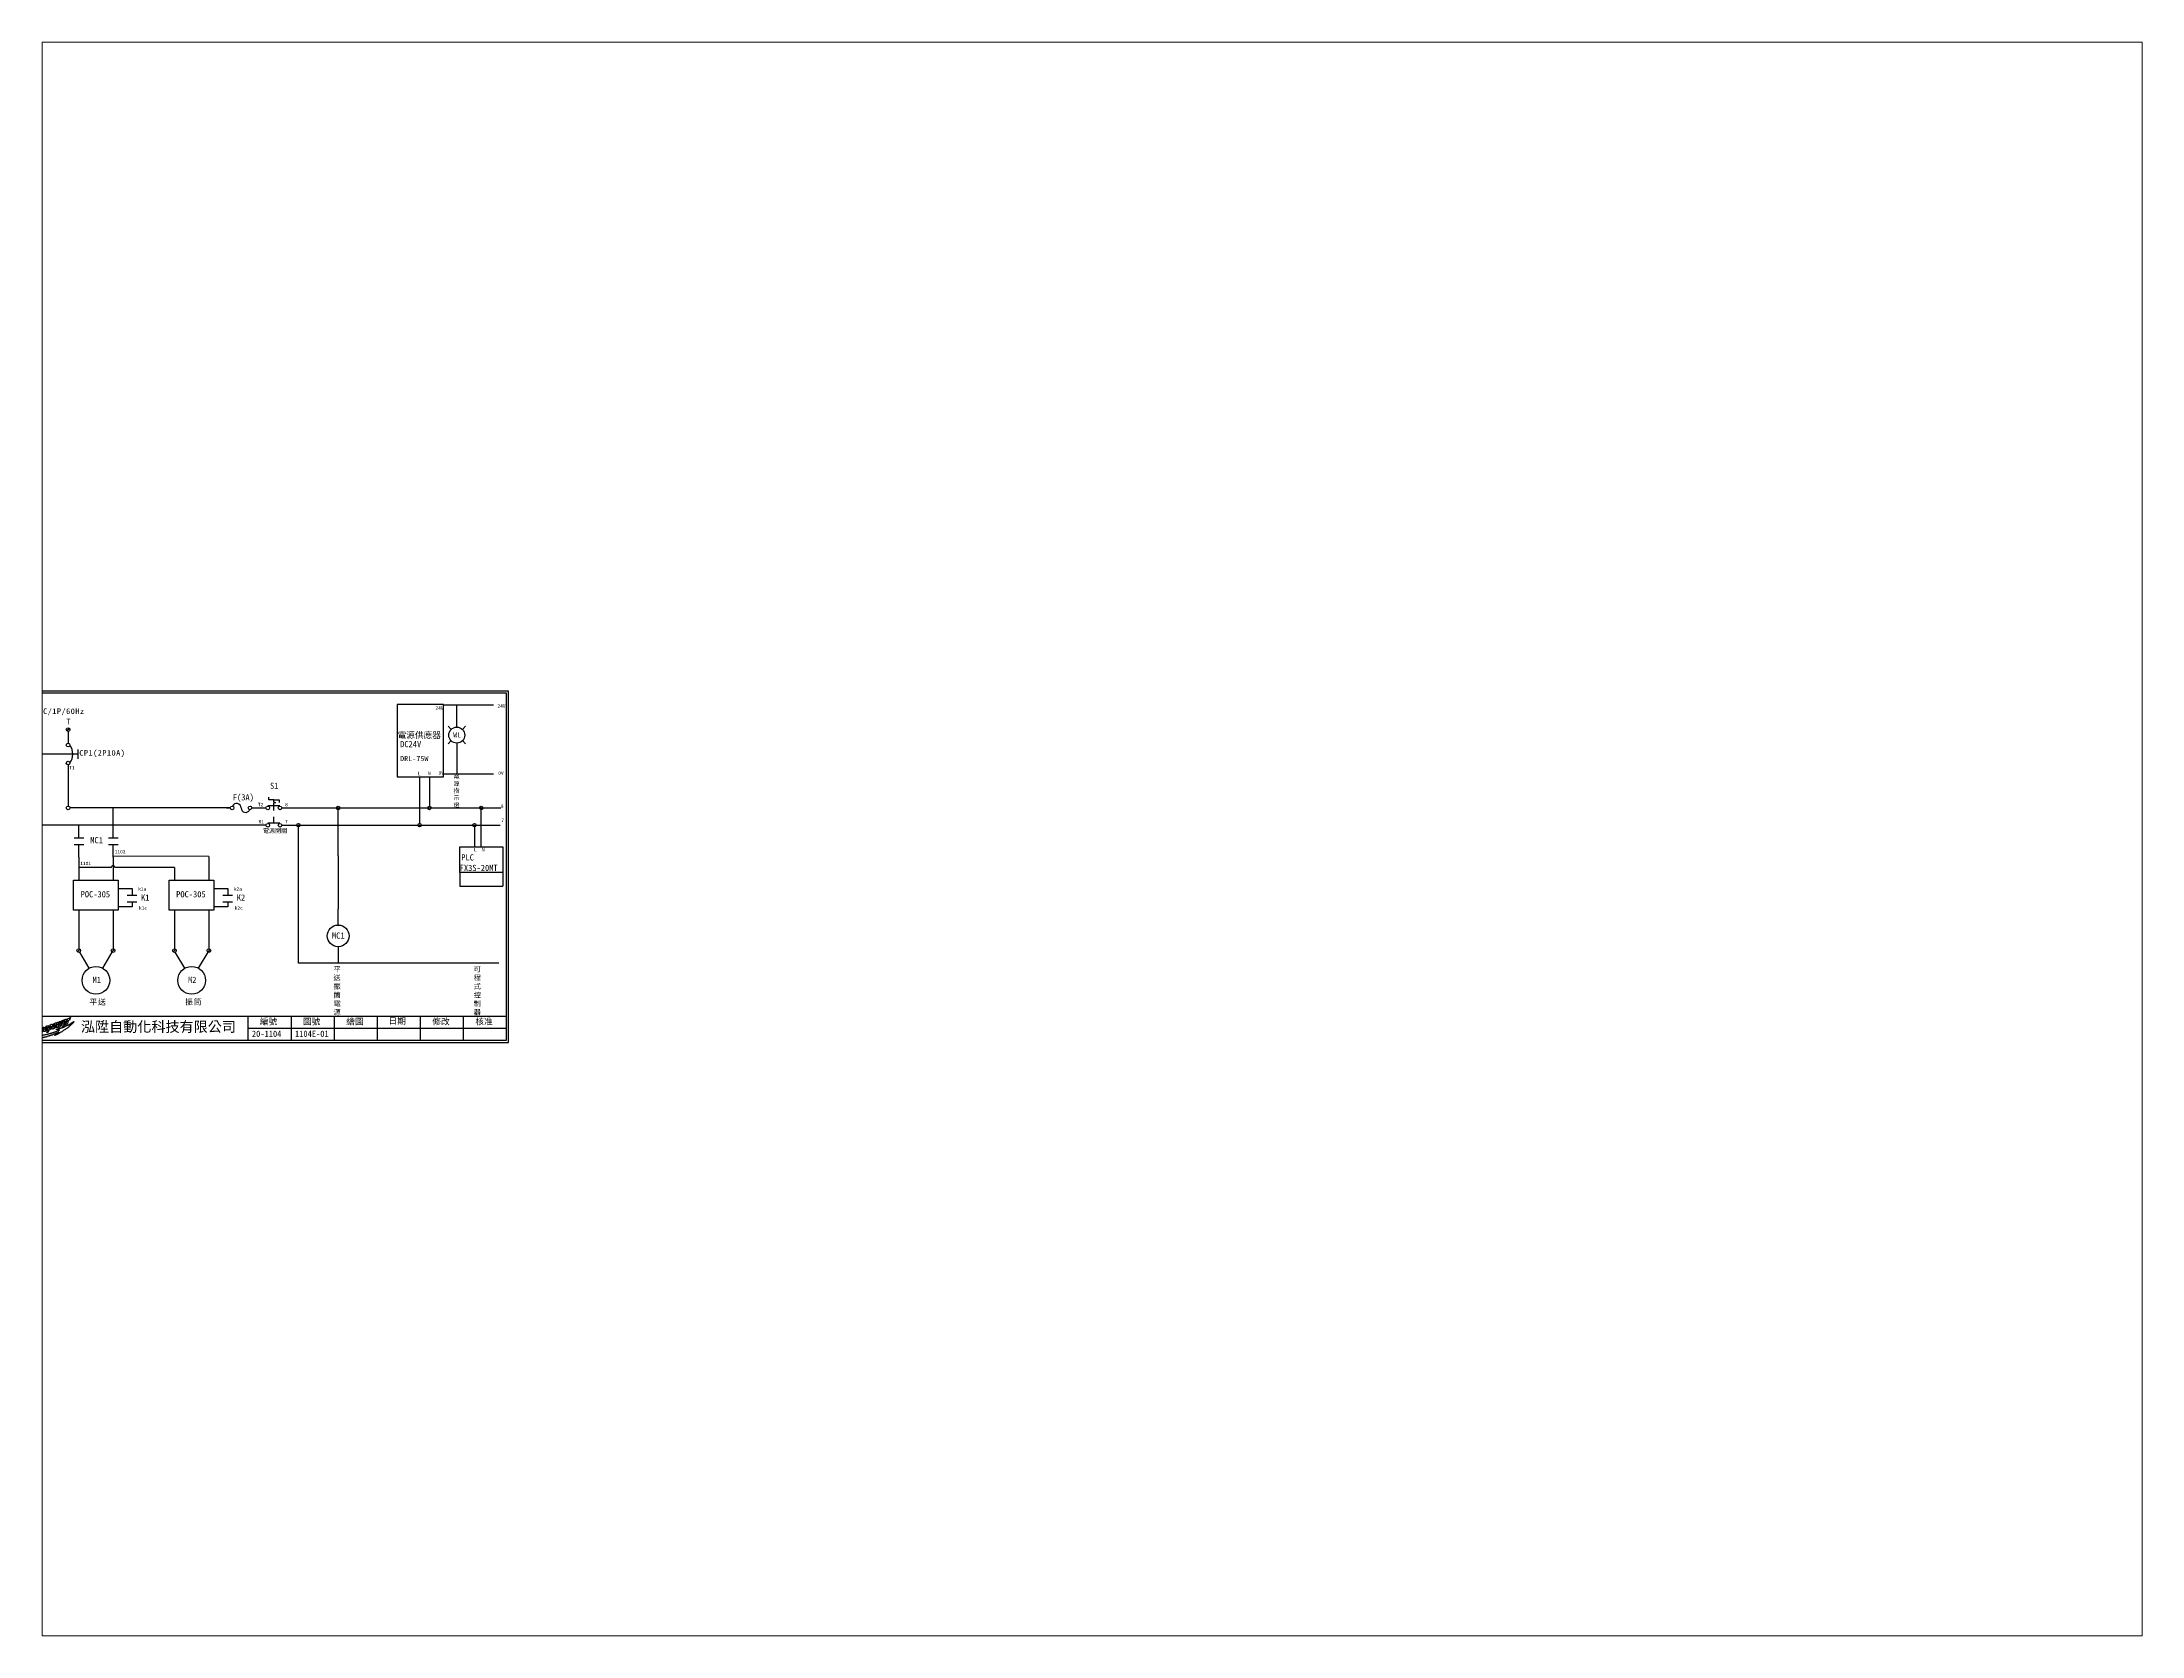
# Paper-space layout '配置1' of a CAD drawing. Extents: x 26 to 231, y 20 to 176.
# The model-space entities are those that its viewports show. They can reach past a viewport. Long polylines and large blocks are cut down to what shows.
import ezdxf
from ezdxf.enums import TextEntityAlignment as Align

# ---------------------------------------------------------------- set-up
doc = ezdxf.new("R2010")
doc.units = 0
doc.linetypes.add('DASHED', pattern=[0.2, 0.1, -0.1])
doc.linetypes.add('HIDDEN9', pattern=[3.5, 2, -1.5])
doc.layers.get('0').update_dxf_attribs({"linetype": 'CONTINUOUS'})
for name, color, linetype in [('7', 7, 'CONTINUOUS'), ('圖框層', 7, 'CONTINUOUS'), ('標尺寸層', 3, 'CONTINUOUS'), ('輪廓線層', 7, 'CONTINUOUS')]:
    doc.layers.add(name, color=color, linetype=linetype)
doc.styles.add('CNS', font='romanc.shx', dxfattribs={"bigfont": 'chineset.shx'})
doc.styles.add('STSL', font='kaiu.ttf')
doc.styles.add('標楷體', font='kaiu.ttf')

# ---------------------------------------------------------------- blocks, each defined once
blk = doc.blocks.new('FUSE')
at = {"color": 7}
for p, q in [((0, 0), (2.1, 0)), ((14.6, 0), (16.8, 0))]:
    blk.add_line(p, q, dxfattribs=at)
for centre in [(3.2, 0), (13.6, 0)]:
    blk.add_circle(centre, 1.07)
for centre, start, end in [((5.8, 0), 0, 156.116), ((11, 0), 180, 336.116)]:
    blk.add_arc(centre, 2.59, start, end, dxfattribs=at)

msp = doc.modelspace()

# ---------------------------------------------------------------- linework, layer by layer
for p, q in [((234.7, 183.1), (207.7, 183.1)), ((207.7, 183.1), (207.7, 141.1)), ((234.7, 141.1), (234.7, 183.1)), ((263.7, 182.6), (234.7, 182.6)), ((242.4, 173.9), (242.4, 182.6)), ((242.4, 170), (242.4, 173.9)), ((-2.6, 169.2), (-4.1, 167.7)), ((17.4, 169.2), (15.9, 167.7)), ((239.1, 168.6), (237.4, 170.4)), ((239.1, 162.1), (237.4, 160.3)), ((242.4, 160.7), (242.4, 156.7)), ((245.7, 168.6), (247.5, 170.4)), ((245.7, 162.1), (247.5, 160.3)), ((-3.4, 148), (-3.3, 114.1)), ((16.6, 148), (16.7, 124.1)), ((242.4, 156.7), (242.4, 142.6)), ((207.7, 141.1), (230.7, 141.1)), ((220.8, 141.1), (220.8, 114)), ((226.5, 141.1), (226.5, 124)), ((230.7, 141.1), (234.7, 141.1)), ((263.7, 142.6), (234.7, 142.6)), ((110.8, 123), (17.7, 123)), ((123.3, 123), (131.5, 123)), ((125.5, 123), (131.5, 123)), ((133.2, 127.7), (133.2, 129.2)), ((136.2, 127.7), (133.2, 127.7)), ((136.2, 127.7), (139.2, 127.7)), ((137.2, 126), (136.2, 126.3)), ((137.2, 126), (136.2, 125.8)), ((139.2, 127.7), (139.2, 126.2)), ((140.8, 123), (268, 123)), ((173.5, 95.2), (173.5, 123)), ((256.6, 100.5), (256.6, 123)), ((131.5, 113), (-2.3, 113)), ((140.8, 113), (267.6, 113)), ((244.1, 100.5), (269.1, 100.5)), ((244.1, 85.5), (244.1, 100.5)), ((269.1, 100.5), (269.1, 85.5)), ((22.8, 94.4), (22.8, 88.5)), ((22.8, 88.5), (22.8, 81)), ((42.8, 94.4), (42.8, 88.5)), ((42.8, 88.5), (42.8, 81)), ((78.4, 88.5), (78.4, 81)), ((98.4, 94.9), (98.4, 81)), ((173.5, 95.2), (173.5, 64.5)), ((269.1, 85.5), (244.1, 85.5)), ((22.8, 63.6), (22.8, 41.3)), ((42.8, 63.6), (42.8, 41.3)), ((78.4, 63.6), (78.4, 41.3)), ((98.4, 63.6), (98.4, 41.3)), ((173.5, 55), (173.5, 64.5)), ((23.6, 41), (22.1, 39.5)), ((28.8, 29.9), (23.4, 39.3)), ((36.8, 29.9), (42.3, 39.3)), ((43.6, 41), (42.1, 39.5)), ((79.2, 41), (77.7, 39.5)), ((84.4, 29.9), (78.9, 39.3)), ((92.4, 29.9), (97.9, 39.3)), ((99.2, 41), (97.7, 39.5)), ((173.5, 42.4), (173.5, 32.8))]:
    msp.add_line(p, q)
at = {"color": 7, "linetype": 'HIDDEN9'}
msp.add_line((22.3, 154.3), (-0.7, 154.3), dxfattribs=at)
for centre, radius in [((-3.4, 168.5), 1.07), ((-3.4, 159.5), 1.07), ((16.6, 168.5), 1.07), ((16.6, 159.5), 1.07), ((242.4, 165.3), 4.64), ((-3.4, 149.1), 1.07), ((16.6, 149.1), 1.07), ((16.6, 123), 1.07), ((226.5, 123), 1), ((-3.4, 113), 1.07), ((220.8, 113), 1), ((173.5, 48.7), 6.3), ((22.8, 40.2), 1.07), ((42.8, 40.2), 1.07), ((78.4, 40.2), 1.07), ((98.4, 40.2), 1.07), ((32.8, 22.9), 8), ((88.4, 22.9), 8)]:
    msp.add_circle(centre, radius)
at = {"color": 7}
for centre in [(-9.7, 154.3), (10.3, 154.3)]:
    msp.add_arc(centre, 9.05, 325.1286, 34.8714, dxfattribs=at)
msp.add_arc((42.8, 88.5), 1.07, 0, 180)
at = {"layer": '7'}
for p, q in [((132.6, 124.4), (139.7, 124.4)), ((136.2, 126.3), (136.2, 127.7)), ((136.2, 124.4), (136.2, 125.8)), ((132.6, 114.4), (139.7, 114.4))]:
    msp.add_line(p, q, dxfattribs=at)
at = {"layer": '7', "linetype": 'DASHED'}
msp.add_line((136.2, 114.4), (136.2, 124.4), dxfattribs=at)
at = {"layer": '7'}
for centre in [(132.6, 123), (139.7, 123), (132.6, 113), (139.7, 113)]:
    msp.add_circle(centre, 1.07, dxfattribs=at)
at = {"layer": '圖框層', "color": 7}
for p, q in [((272.5, 190.9), (-14.5, 190.9)), ((271.3, 189.6), (-13.2, 189.6)), ((271.3, -11.9), (271.3, 189.6)), ((272.5, -13.1), (272.5, 190.9)), ((-13.2, 2.1), (271.3, 2.1)), ((121.3, -11.9), (121.3, 2.1)), ((146.3, -11.9), (146.3, 2.1)), ((171.3, -11.9), (171.3, 2.1)), ((196.3, -11.9), (196.3, 2.1)), ((221.3, -11.9), (221.3, 2.1)), ((246.3, -11.9), (246.3, 2.1)), ((-13.2, -11.9), (271.3, -11.9)), ((121.3, -4.9), (271.3, -4.9)), ((-14.5, -13.1), (272.5, -13.1))]:
    msp.add_line(p, q, dxfattribs=at)
at = {"layer": '標尺寸層', "color": 7}
for p, q in [((-3.4, 167.4), (-3.4, 160.5)), ((16.6, 167.4), (16.6, 160.5)), ((-3.4, 148), (-3.4, 148)), ((16.6, 148), (16.6, 148)), ((22.3, 157), (22.3, 151.6)), ((42.9, 105.7), (42.9, 123)), ((22.9, 105.7), (22.9, 113)), ((150.4, 32.8), (150.4, 113)), ((252.6, 113), (252.6, 100.5)), ((20.1, 105.7), (25.7, 105.7)), ((20.1, 101.7), (25.7, 101.7)), ((22.8, 94.4), (22.9, 101.7)), ((40.1, 105.7), (45.7, 105.7)), ((40.1, 101.7), (45.7, 101.7)), ((42.8, 94.4), (42.8, 101.7)), ((22.8, 94.4), (22.8, 88.5)), ((41.8, 88.5), (22.8, 88.5)), ((98.4, 94.9), (42.8, 95)), ((78.4, 88.5), (43.9, 88.5)), ((244.1, 85.5), (244.1, 77.6)), ((269.1, 85.5), (269.1, 77.6)), ((45.7, 76.3), (53.8, 76.3)), ((53.8, 76.3), (53.8, 72.4)), ((101.3, 76.3), (109.4, 76.3)), ((109.4, 76.3), (109.4, 72.4)), ((244.1, 77.6), (269.1, 77.6)), ((53.8, 65.5), (45.7, 65.5)), ((51, 72.4), (56.6, 72.4)), ((51, 68.5), (56.6, 68.5)), ((51, 68.5), (53.8, 68.5)), ((53.8, 72.4), (56.6, 72.4)), ((53.8, 68.5), (53.8, 65.5)), ((109.4, 65.5), (101.2, 65.5)), ((106.6, 72.4), (112.2, 72.4)), ((106.6, 68.5), (112.2, 68.5)), ((106.6, 68.5), (109.4, 68.5)), ((109.4, 72.4), (112.2, 72.4)), ((109.4, 68.5), (109.4, 65.5)), ((266.8, 32.8), (150.4, 32.8))]:
    msp.add_line(p, q, dxfattribs=at)
for points in [[(19.7, 81), (45.7, 81), (45.7, 63.6), (19.7, 63.6)], [(75.3, 81), (101.2, 81), (101.2, 63.6), (75.3, 63.6)]]:
    msp.add_lwpolyline(points, close=True, dxfattribs=at)
for centre in [(173.5, 123), (256.6, 123), (150.4, 113), (252.6, 113)]:
    msp.add_circle(centre, 1, dxfattribs=at)
at = {"layer": '輪廓線層', "color": 116}
for points in [[(15.5, -1.4), (15.5, -1.4), (15.5, -1.5), (15.4, -1.5), (15.4, -1.6), (15.4, -1.6), (15.4, -1.6), (15.4, -1.7), (15.4, -1.7), (15.4, -1.7), (15.4, -1.7), (15.3, -1.7), (15.3, -1.8), (15.3, -1.8), (15.3, -1.8), (15.3, -1.8), (15.3, -1.8), (15.2, -1.8), (15.2, -1.8), (15.2, -1.8), (15.1, -1.8), (15.1, -1.8), (15.1, -1.9), (15, -1.9), (15, -1.9), (14.9, -1.9), (14.8, -1.9), (14.8, -1.9), (14.7, -1.9), (14.6, -2), (14.6, -2), (14.5, -2), (14.4, -2), (14.4, -2), (14.3, -2.1), (14.3, -2.1), (14.2, -2.1), (14.2, -2.1), (14.2, -2.1), (14.1, -2.1), (14.1, -2.1), (14.1, -2.1), (14.1, -2.2), (14, -2.2), (14, -2.2), (14, -2.2), (14, -2.2), (14, -2.2), (14, -2.2), (14, -2.2), (13.9, -2.3), (13.9, -2.3), (13.9, -2.3), (13.9, -2.3), (13.9, -2.4), (13.9, -2.4), (13.9, -2.4), (13.9, -2.4), (13.9, -2.5), (13.9, -2.5), (13.9, -2.5), (13.9, -2.5), (13.9, -2.5), (13.9, -2.6), (13.9, -2.6), (13.9, -2.6), (13.9, -2.6), (13.9, -2.6), (13.9, -2.6), (13.9, -2.6), (13.9, -2.6), (14, -2.7), (14, -2.7), (14, -2.7), (14, -2.7), (14, -2.7), (14, -2.7), (14.1, -2.7), (14.1, -2.7), (14.1, -2.7), (14.1, -2.7), (14.1, -2.6), (14.2, -2.6), (14.2, -2.6), (14.2, -2.6), (14.2, -2.6), (14.2, -2.6), (14.3, -2.6), (14.3, -2.6), (14.3, -2.5), (14.3, -2.5), (14.3, -2.5), (14.3, -2.5), (14.4, -2.5), (14.4, -2.4), (14.4, -2.4), (14.4, -2.4), (14.4, -2.4), (14.4, -2.4), (14.4, -2.4), (14.5, -2.3), (14.5, -2.3), (14.5, -2.3), (14.5, -2.3), (14.6, -2.3), (14.6, -2.3), (14.7, -2.2), (14.8, -2.2), (14.8, -2.2), (14.9, -2.2), (14.9, -2.2), (15, -2.3), (15, -2.3), (15, -2.4), (15, -2.4), (14.9, -2.5), (14.9, -2.6), (14.8, -2.7), (14.8, -2.8), (14.7, -2.9), (14.6, -3), (14.6, -3.1), (14.5, -3.1), (14.5, -3.2), (14.4, -3.3), (14.4, -3.3), (14.3, -3.4), (14.2, -3.4), (14.2, -3.5), (14.2, -3.5), (14.1, -3.5), (14.1, -3.5), (14, -3.6), (14, -3.6), (14, -3.6), (13.9, -3.6), (13.9, -3.6), (13.9, -3.7), (13.9, -3.7), (13.8, -3.7), (13.8, -3.7), (13.8, -3.7), (13.7, -3.7), (13.7, -3.7), (13.7, -3.7), (13.7, -3.7), (13.7, -3.7), (13.6, -3.8), (13.6, -3.8), (13.6, -3.8), (13.6, -3.8), (13.5, -3.8), (13.5, -3.8), (13.5, -3.8), (13.4, -3.8), (13.4, -3.8), (13.4, -3.8), (13.4, -3.7), (13.3, -3.7), (13.3, -3.7), (13.3, -3.7), (13.2, -3.7), (13.2, -3.7), (13.2, -3.7), (13.2, -3.7), (13.2, -3.6), (13.2, -3.6), (13.1, -3.6), (13.1, -3.6), (13.1, -3.5), (13.1, -3.5), (13.1, -3.5), (13.1, -3.5), (13.1, -3.4), (13.1, -3.4), (13, -3.3), (13, -3.3), (13, -3.2), (13, -3.2), (13, -3.2), (13, -3.1), (13, -3.1), (13, -3), (13, -3), (13, -2.9), (13, -2.9), (13.1, -2.8), (13.1, -2.7), (13.1, -2.7), (13.1, -2.6), (13.1, -2.6), (13.1, -2.5), (13.2, -2.4), (13.2, -2.3), (13.2, -2.2), (13.2, -2.1), (13.3, -2.1), (13.3, -2), (13.3, -1.9), (13.4, -1.8), (13.4, -1.7), (13.5, -1.6), (13.5, -1.5), (13.6, -1.4), (13.6, -1.3), (13.7, -1.2), (13.7, -1.1), (13.8, -1), (13.8, -0.9), (13.9, -0.8), (13.9, -0.7), (14, -0.6), (14.1, -0.6), (14.1, -0.5), (14.2, -0.4), (14.2, -0.3), (14.3, -0.3), (14.3, -0.2), (14.4, -0.2), (14.4, -0.1), (14.5, -0.1), (14.5, -0.1), (14.5, 0), (14.6, 0), (14.6, 0), (14.6, 0.1), (14.7, 0.1), (14.7, 0.1), (14.8, 0.2), (14.8, 0.2), (14.8, 0.2), (14.9, 0.2), (14.9, 0.3), (15, 0.3), (15, 0.3), (15, 0.3), (15.1, 0.3), (15.1, 0.4), (15.1, 0.4), (15.2, 0.4), (15.2, 0.4), (15.2, 0.4), (15.3, 0.4), (15.3, 0.4), (15.3, 0.4), (15.4, 0.4), (15.4, 0.4), (15.4, 0.4), (15.4, 0.4), (15.5, 0.4), (15.5, 0.4), (15.5, 0.4), (15.5, 0.4), (15.6, 0.4), (15.6, 0.4), (15.6, 0.3), (15.6, 0.3), (15.6, 0.3), (15.6, 0.3), (15.7, 0.3), (15.7, 0.2), (15.7, 0.2), (15.7, 0.2), (15.7, 0.2), (15.7, 0.1), (15.7, 0.1), (15.7, 0.1), (15.7, 0), (15.7, 0), (15.8, 0), (15.8, -0.1), (15.8, -0.1), (15.8, -0.1), (15.8, -0.2), (15.8, -0.2), (15.8, -0.3), (15.7, -0.3), (15.7, -0.4), (15.7, -0.4), (15.7, -0.5), (15.7, -0.5), (15.7, -0.6), (15.7, -0.6), (15.7, -0.7), (15.7, -0.7), (15.7, -0.8), (15.7, -0.8), (15.6, -0.9), (15.6, -0.9), (15.6, -1), (15.6, -1.1), (15.6, -1.1), (15.6, -1.2), (15.5, -1.2), (15.5, -1.3), (15.5, -1.3)], [(16.7, -0.8), (16.5, -1.2), (16.4, -1.7), (15.9, -3), (15.1, -3.2), (16.5, 0.8), (17.3, 1), (17.1, 0.6), (17.4, 1), (17.7, 1.3), (18, 1.4), (17.4, -0.3), (17.3, -0.3), (17.1, -0.4), (16.9, -0.5)], [(-1.2, -6.5), (-1.2, -6.5), (-1.2, -6.6), (-1.2, -6.6), (-1.2, -6.6), (-1.2, -6.6), (-1.2, -6.7), (-1.2, -6.7), (-1.2, -6.7), (-1.2, -6.7), (-1.2, -6.8), (-1.2, -6.8), (-1.2, -6.8), (-1.2, -6.9), (-1.2, -6.9), (-1.2, -7), (-1.2, -7), (-1.2, -7), (-1.2, -7.1), (-1.3, -7.1), (-1.3, -7.2), (-1.3, -7.2), (-1.3, -7.2), (-1.3, -7.3), (-1.3, -7.3), (-1.3, -7.4), (-1.3, -7.4), (-1.4, -7.4), (-1.4, -7.4), (-1.4, -7.5), (-1.4, -7.5), (-1.4, -7.5), (-1.4, -7.6), (-1.4, -7.6), (-1.4, -7.6), (-1.4, -7.6), (-1.4, -7.7), (-1.4, -7.7), (-1.4, -7.7), (-1.4, -7.7), (-1.4, -7.7), (-1.4, -7.8), (-1.4, -7.8), (-1.4, -7.8), (-1.4, -7.8), (-1.4, -7.8), (-1.4, -7.8), (-1.4, -7.9), (-1.4, -7.9), (-1.4, -7.9), (-1.4, -7.9), (-1.4, -7.9), (-1.4, -7.9), (-1.4, -7.9), (-1.5, -7.9), (-1.5, -7.9), (-1.5, -7.9), (-1.5, -7.9), (-1.5, -7.9), (-1.5, -8), (-1.6, -8), (-1.6, -8), (-1.6, -8), (-1.6, -8), (-1.7, -8), (-1.7, -8), (-1.7, -8), (-1.8, -8), (-1.8, -8), (-1.8, -8.1), (-1.9, -8.1), (-1.9, -8.1), (-1.9, -8.1), (-2, -8.1), (-2, -8.1), (-2, -8.1), (-2.1, -8.1), (-2.1, -8.1), (-2.1, -8.1), (-2.2, -8.1), (-2.2, -8.2), (-2.2, -8.2), (-2.2, -8.2), (-2.2, -8.2), (-2.3, -8.2), (-2.3, -8.2), (-2.3, -8.2), (-2.3, -8.1), (-2.3, -8.1), (-2.3, -8.1), (-2.3, -8.1), (-2.3, -8.1), (-2.3, -8.1), (-2.3, -8), (-2.3, -8), (-2.3, -8), (-2.3, -8), (-2.3, -7.9), (-2.3, -7.9), (-2.3, -7.9), (-2.3, -7.9), (-2.3, -7.8), (-2.3, -7.8), (-2.2, -7.8), (-2.2, -7.8), (-2.2, -7.7), (-2.2, -7.7), (-2.2, -7.7), (-2.2, -7.6), (-2.2, -7.6), (-2.2, -7.6), (-2.2, -7.6), (-2.2, -7.5), (-2.2, -7.5), (-2.1, -7.5), (-2.1, -7.4), (-2.1, -7.4), (-2.1, -7.4), (-2.1, -7.4), (-2.1, -7.3), (-2.1, -7.3), (-2.1, -7.3), (-2.1, -7.3), (-2.1, -7.3), (-2.1, -7.2), (-2.1, -7.2), (-2.1, -7.2), (-2.1, -7.2), (-2.1, -7.2), (-2.1, -7.2), (-2.1, -7.2), (-2.1, -7.2), (-2.1, -7.2), (-2.1, -7.2), (-2.1, -7.2), (-2.1, -7.2), (-2.1, -7.2), (-2.2, -7.1), (-2.2, -7.1), (-2.2, -7.1), (-2.2, -7.1), (-2.2, -7.1), (-2.2, -7.1), (-2.2, -7.1), (-2.2, -7.1), (-2.3, -7.1), (-2.3, -7.2), (-2.3, -7.2), (-2.3, -7.2), (-2.3, -7.2), (-2.3, -7.2), (-2.4, -7.2), (-2.4, -7.2), (-2.4, -7.2), (-2.4, -7.2), (-2.4, -7.2), (-2.5, -7.2), (-2.5, -7.2), (-2.5, -7.2), (-2.5, -7.2), (-2.5, -7.2), (-2.6, -7.3), (-2.6, -7.3), (-2.6, -7.3), (-2.6, -7.3), (-2.6, -7.3), (-2.6, -7.3), (-2.6, -7.3), (-2.6, -7.4), (-2.6, -7.4), (-2.7, -7.4), (-2.7, -7.4), (-2.7, -7.4), (-2.7, -7.4), (-2.7, -7.4), (-2.7, -7.4), (-2.7, -7.5), (-2.7, -7.5), (-2.7, -7.5), (-2.7, -7.5), (-2.7, -7.5), (-2.7, -7.5), (-2.7, -7.6), (-2.7, -7.6), (-2.7, -7.6), (-2.7, -7.6), (-2.7, -7.6), (-2.7, -7.7), (-2.8, -7.7), (-2.8, -7.7), (-2.8, -7.8), (-2.8, -7.8), (-2.8, -7.8), (-2.8, -7.8), (-2.8, -7.9), (-2.8, -7.9), (-2.8, -7.9), (-2.8, -7.9), (-2.8, -8), (-2.9, -8), (-2.9, -8), (-2.9, -8), (-2.9, -8.1), (-2.9, -8.1), (-2.9, -8.1), (-2.9, -8.1), (-2.9, -8.1), (-2.9, -8.2), (-2.9, -8.2), (-2.9, -8.2), (-2.9, -8.2), (-2.9, -8.3), (-2.9, -8.3), (-2.9, -8.3), (-3, -8.3), (-3, -8.3), (-3, -8.3), (-3, -8.4), (-3, -8.4), (-3, -8.4), (-3.1, -8.4), (-3.1, -8.4), (-3.1, -8.4), (-3.2, -8.4), (-3.2, -8.4), (-3.2, -8.4), (-3.3, -8.5), (-3.3, -8.5), (-3.4, -8.5), (-3.4, -8.5), (-3.5, -8.5), (-3.5, -8.5), (-3.6, -8.5), (-3.6, -8.6), (-3.7, -8.6), (-3.7, -8.6), (-3.7, -8.6), (-3.8, -8.6), (-3.8, -8.6), (-3.8, -8.6), (-3.8, -8.6), (-3.8, -8.5), (-3.8, -8.5), (-3.8, -8.5), (-3.8, -8.5), (-3.8, -8.4), (-3.8, -8.4), (-3.8, -8.4), (-3.8, -8.3), (-3.7, -8.3), (-3.7, -8.3), (-3.7, -8.2), (-3.7, -8.2), (-3.7, -8.2), (-3.7, -8.1), (-3.7, -8.1), (-3.7, -8.1), (-3.6, -8), (-3.6, -8), (-3.6, -8), (-3.6, -7.9), (-3.6, -7.9), (-3.6, -7.9), (-3.6, -7.8), (-3.6, -7.8), (-3.6, -7.8), (-3.6, -7.7), (-3.6, -7.7), (-3.5, -7.7), (-3.5, -7.6), (-3.5, -7.6), (-3.5, -7.6), (-3.5, -7.5), (-3.5, -7.5), (-3.5, -7.4), (-3.4, -7.4), (-3.4, -7.3), (-3.4, -7.3), (-3.4, -7.2), (-3.4, -7.2), (-3.3, -7.1), (-3.3, -7.1), (-3.3, -7), (-3.3, -7), (-3.3, -6.9), (-3.3, -6.9), (-3.3, -6.9), (-3.2, -6.8), (-3.2, -6.8), (-3.2, -6.7), (-3.2, -6.7), (-3.2, -6.7), (-3.2, -6.6), (-3.2, -6.6), (-3.2, -6.6), (-3.2, -6.5), (-3.1, -6.5), (-3.1, -6.5), (-3.1, -6.5), (-3.1, -6.4), (-3.1, -6.4), (-3.1, -6.4), (-3.1, -6.4), (-3.1, -6.3), (-3.1, -6.3), (-3.1, -6.3), (-3, -6.2), (-3, -6.2), (-3, -6.1), (-3, -6), (-3, -6), (-3, -5.9), (-2.9, -5.9), (-2.9, -5.8), (-2.9, -5.8), (-2.9, -5.8), (-2.9, -5.7), (-2.9, -5.7), (-2.9, -5.7), (-2.9, -5.6), (-2.8, -5.6), (-2.8, -5.6), (-2.8, -5.6), (-2.8, -5.6), (-2.8, -5.5), (-2.7, -5.5), (-2.7, -5.5), (-2.6, -5.5), (-2.5, -5.4), (-2.3, -5.4), (-2.2, -5.3), (-2, -5.3), (-1.9, -5.2), (-1.7, -5.1), (-1.5, -5.1), (-1.4, -5), (-1.3, -5), (-1.1, -4.9), (-1.1, -4.9), (-1, -4.9), (-0.9, -4.9), (-0.9, -4.9), (-0.9, -4.9), (-0.9, -4.9), (-0.8, -4.9), (-0.8, -4.9), (-0.8, -4.9), (-0.8, -4.9), (-0.8, -4.9), (-0.8, -4.9), (-0.8, -4.9), (-0.7, -4.9), (-0.7, -4.9), (-0.7, -4.9), (-0.7, -5), (-0.7, -5), (-0.7, -5), (-0.7, -5), (-0.7, -5), (-0.6, -5), (-0.6, -5.1), (-0.6, -5.1), (-0.6, -5.1), (-0.6, -5.1), (-0.6, -5.2), (-0.6, -5.2), (-0.6, -5.2), (-0.6, -5.2), (-0.6, -5.3), (-0.6, -5.3), (-0.6, -5.3), (-0.6, -5.4), (-0.7, -5.4), (-0.7, -5.4), (-0.7, -5.5), (-0.7, -5.5), (-0.7, -5.5), (-0.7, -5.6), (-0.7, -5.6), (-0.7, -5.6), (-0.8, -5.7), (-0.8, -5.7), (-0.8, -5.7), (-0.8, -5.8), (-0.8, -5.8), (-0.9, -5.8), (-0.9, -5.9), (-0.9, -5.9), (-0.9, -5.9), (-0.9, -6), (-1, -6), (-1, -6), (-1, -6.1), (-1, -6.1), (-1.1, -6.1), (-1.1, -6.2), (-1.1, -6.2), (-1.1, -6.2), (-1.2, -6.3), (-1.2, -6.3), (-1.2, -6.3), (-1.2, -6.3), (-1.2, -6.3), (-1.3, -6.4), (-1.3, -6.4), (-1.3, -6.4), (-1.3, -6.4), (-1.3, -6.4), (-1.4, -6.4), (-1.4, -6.4), (-1.4, -6.4), (-1.4, -6.4), (-1.4, -6.5), (-1.4, -6.5), (-1.4, -6.5), (-1.4, -6.5), (-1.4, -6.5), (-1.4, -6.5), (-1.3, -6.5), (-1.3, -6.5), (-1.3, -6.5), (-1.3, -6.5), (-1.3, -6.5), (-1.2, -6.5)], [(-1.9, -6.3), (-1.9, -6.3), (-1.9, -6.3), (-1.9, -6.4), (-2, -6.4), (-2, -6.4), (-2, -6.4), (-2, -6.4), (-2.1, -6.4), (-2.1, -6.4), (-2.1, -6.4), (-2.1, -6.4), (-2.2, -6.4), (-2.2, -6.4), (-2.2, -6.4), (-2.2, -6.4), (-2.2, -6.4), (-2.3, -6.4), (-2.3, -6.4), (-2.3, -6.4), (-2.3, -6.4), (-2.3, -6.4), (-2.3, -6.4), (-2.3, -6.3), (-2.3, -6.3), (-2.3, -6.3), (-2.3, -6.3), (-2.3, -6.3), (-2.3, -6.2), (-2.2, -6.2), (-2.2, -6.2), (-2.2, -6.2), (-2.2, -6.2), (-2.2, -6.1), (-2.2, -6.1), (-2.2, -6.1), (-2.2, -6.1), (-2.2, -6), (-2.2, -6), (-2.1, -6), (-2.1, -6), (-2.1, -6), (-2.1, -5.9), (-2, -5.9), (-2, -5.9), (-2, -5.9), (-1.9, -5.9), (-1.9, -5.9), (-1.9, -5.9), (-1.8, -5.8), (-1.8, -5.8), (-1.8, -5.8), (-1.7, -5.8), (-1.7, -5.8), (-1.7, -5.8), (-1.7, -5.8), (-1.7, -5.8), (-1.6, -5.8), (-1.6, -5.8), (-1.6, -5.8), (-1.6, -5.8), (-1.6, -5.9), (-1.6, -5.9), (-1.6, -5.9), (-1.6, -5.9), (-1.6, -5.9), (-1.6, -5.9), (-1.6, -5.9), (-1.6, -6), (-1.6, -6), (-1.6, -6), (-1.6, -6), (-1.6, -6), (-1.6, -6.1), (-1.6, -6.1), (-1.6, -6.1), (-1.6, -6.1), (-1.7, -6.1), (-1.7, -6.2), (-1.7, -6.2), (-1.7, -6.2), (-1.7, -6.2), (-1.7, -6.2), (-1.7, -6.3), (-1.8, -6.3), (-1.8, -6.3), (-1.8, -6.3), (-1.8, -6.3)], [(-0.2, -5.3), (0.6, -5), (-0.3, -7.6), (-1.1, -7.8)], [(0.1, -4.4), (0.9, -4), (0.7, -4.8), (-0.2, -5.1)], [(1.6, -5.2), (1.6, -5.2), (1.6, -5.2), (1.6, -5.2), (1.6, -5.2), (1.5, -5.2), (1.5, -5.2), (1.5, -5.2), (1.5, -5.3), (1.5, -5.3), (1.5, -5.3), (1.5, -5.3), (1.5, -5.3), (1.5, -5.3), (1.5, -5.3), (1.5, -5.3), (1.5, -5.4), (1.5, -5.4), (1.6, -5.4), (1.6, -5.4), (1.6, -5.4), (1.6, -5.4), (1.6, -5.4), (1.6, -5.4), (1.7, -5.4), (1.7, -5.4), (1.7, -5.4), (1.8, -5.4), (1.8, -5.4), (1.8, -5.4), (1.9, -5.4), (1.9, -5.4), (2, -5.4), (2, -5.4), (2, -5.4), (2.1, -5.4), (2.1, -5.4), (2.1, -5.4), (2.2, -5.4), (2.2, -5.4), (2.2, -5.4), (2.2, -5.5), (2.2, -5.5), (2.3, -5.5), (2.3, -5.5), (2.3, -5.5), (2.3, -5.5), (2.3, -5.5), (2.3, -5.5), (2.3, -5.5), (2.3, -5.6), (2.3, -5.6), (2.3, -5.6), (2.3, -5.6), (2.3, -5.6), (2.3, -5.7), (2.3, -5.7), (2.3, -5.7), (2.3, -5.7), (2.3, -5.7), (2.3, -5.8), (2.3, -5.8), (2.3, -5.8), (2.3, -5.8), (2.3, -5.8), (2.3, -5.8), (2.3, -5.8), (2.3, -5.9), (2.3, -5.9), (2.3, -5.9), (2.3, -5.9), (2.3, -5.9), (2.3, -5.9), (2.3, -6), (2.3, -6), (2.3, -6), (2.3, -6.1), (2.3, -6.1), (2.2, -6.2), (2.2, -6.2), (2.2, -6.2), (2.2, -6.3), (2.2, -6.3), (2.1, -6.4), (2.1, -6.4), (2.1, -6.5), (2.1, -6.5), (2, -6.5), (2, -6.6), (2, -6.6), (1.9, -6.7), (1.9, -6.7), (1.9, -6.7), (1.8, -6.8), (1.8, -6.8), (1.7, -6.9), (1.7, -6.9), (1.7, -6.9), (1.6, -7), (1.6, -7), (1.6, -7), (1.5, -7), (1.5, -7.1), (1.4, -7.1), (1.4, -7.1), (1.4, -7.1), (1.3, -7.2), (1.3, -7.2), (1.2, -7.2), (1.2, -7.2), (1.2, -7.2), (1.1, -7.3), (1.1, -7.3), (1.1, -7.3), (1, -7.3), (1, -7.3), (1, -7.3), (0.9, -7.3), (0.9, -7.3), (0.9, -7.4), (0.8, -7.4), (0.8, -7.4), (0.8, -7.4), (0.7, -7.4), (0.7, -7.4), (0.7, -7.4), (0.7, -7.4), (0.6, -7.4), (0.6, -7.4), (0.6, -7.4), (0.5, -7.4), (0.5, -7.4), (0.5, -7.4), (0.5, -7.4), (0.4, -7.4), (0.4, -7.4), (0.4, -7.4), (0.4, -7.4), (0.4, -7.3), (0.3, -7.3), (0.3, -7.3), (0.3, -7.3), (0.3, -7.3), (0.3, -7.3), (0.3, -7.3), (0.2, -7.2), (0.2, -7.2), (0.2, -7.2), (0.2, -7.2), (0.2, -7.2), (0.2, -7.1), (0.2, -7.1), (0.2, -7.1), (0.2, -7.1), (0.2, -7), (0.2, -7), (0.2, -7), (0.2, -7), (0.2, -6.9), (0.2, -6.9), (0.2, -6.9), (0.2, -6.9), (0.2, -6.9), (0.2, -6.8), (0.2, -6.8), (0.2, -6.8), (0.2, -6.8), (0.2, -6.8), (0.2, -6.7), (0.2, -6.7), (0.2, -6.7), (0.3, -6.7), (0.3, -6.7), (0.3, -6.7), (0.3, -6.7), (0.3, -6.7), (0.3, -6.6), (0.3, -6.6), (0.4, -6.6), (0.4, -6.6), (0.4, -6.6), (0.4, -6.6), (0.5, -6.6), (0.5, -6.6), (0.5, -6.6), (0.5, -6.6), (0.6, -6.5), (0.6, -6.5), (0.6, -6.5), (0.6, -6.5), (0.7, -6.5), (0.7, -6.5), (0.7, -6.5), (0.8, -6.5), (0.8, -6.5), (0.8, -6.5), (0.8, -6.5), (0.9, -6.5), (0.9, -6.5), (0.9, -6.4), (0.9, -6.4), (0.9, -6.4), (1, -6.4), (1, -6.4), (1, -6.4), (1, -6.4), (1, -6.4), (1, -6.4), (1, -6.4), (1, -6.4), (1, -6.5), (1, -6.5), (1, -6.5), (1, -6.5), (1, -6.5), (1, -6.5), (1, -6.6), (1, -6.6), (1, -6.6), (1, -6.6), (1, -6.6), (1, -6.6), (1, -6.6), (1, -6.6), (1, -6.6), (1.1, -6.6), (1.1, -6.6), (1.1, -6.7), (1.1, -6.7), (1.1, -6.7), (1.1, -6.7), (1.1, -6.7), (1.1, -6.7), (1.1, -6.7), (1.2, -6.6), (1.2, -6.6), (1.2, -6.6), (1.2, -6.6), (1.2, -6.6), (1.3, -6.6), (1.3, -6.6), (1.3, -6.6), (1.3, -6.6), (1.3, -6.6), (1.3, -6.6), (1.4, -6.6), (1.4, -6.5), (1.4, -6.5), (1.4, -6.5), (1.4, -6.5), (1.4, -6.5), (1.4, -6.5), (1.4, -6.5), (1.4, -6.4), (1.4, -6.4), (1.4, -6.4), (1.4, -6.4), (1.4, -6.4), (1.4, -6.4), (1.4, -6.4), (1.4, -6.3), (1.4, -6.3), (1.4, -6.3), (1.4, -6.3), (1.4, -6.3), (1.4, -6.3), (1.4, -6.3), (1.4, -6.3), (1.4, -6.3), (1.4, -6.3), (1.3, -6.3), (1.3, -6.3), (1.3, -6.3), (1.3, -6.3), (1.3, -6.3), (1.2, -6.3), (1.2, -6.3), (1.2, -6.3), (1.1, -6.3), (1.1, -6.3), (1.1, -6.3), (1, -6.3), (1, -6.3), (1, -6.2), (0.9, -6.2), (0.9, -6.2), (0.9, -6.2), (0.8, -6.2), (0.8, -6.2), (0.8, -6.2), (0.8, -6.2), (0.7, -6.2), (0.7, -6.2), (0.7, -6.2), (0.7, -6.2), (0.7, -6.2), (0.7, -6.2), (0.6, -6.2), (0.6, -6.1), (0.6, -6.1), (0.6, -6.1), (0.6, -6.1), (0.6, -6.1), (0.6, -6.1), (0.6, -6), (0.6, -6), (0.6, -6), (0.6, -6), (0.6, -5.9), (0.6, -5.9), (0.6, -5.9), (0.6, -5.9), (0.6, -5.8), (0.6, -5.8), (0.6, -5.8), (0.6, -5.8), (0.6, -5.8), (0.7, -5.7), (0.7, -5.7), (0.7, -5.7), (0.7, -5.7), (0.7, -5.7), (0.7, -5.7), (0.7, -5.6), (0.7, -5.6), (0.7, -5.6), (0.7, -5.6), (0.7, -5.6), (0.7, -5.5), (0.7, -5.5), (0.8, -5.5), (0.8, -5.5), (0.8, -5.4), (0.8, -5.4), (0.8, -5.4), (0.8, -5.3), (0.8, -5.3), (0.9, -5.3), (0.9, -5.2), (0.9, -5.2), (0.9, -5.2), (0.9, -5.2), (1, -5.1), (1, -5.1), (1, -5.1), (1, -5), (1.1, -5), (1.1, -5), (1.1, -4.9), (1.2, -4.9), (1.2, -4.9), (1.2, -4.8), (1.3, -4.8), (1.3, -4.8), (1.4, -4.7), (1.4, -4.7), (1.4, -4.7), (1.5, -4.7), (1.5, -4.6), (1.5, -4.6), (1.6, -4.6), (1.6, -4.6), (1.6, -4.6), (1.7, -4.5), (1.7, -4.5), (1.7, -4.5), (1.8, -4.5), (1.8, -4.5), (1.8, -4.5), (1.8, -4.5), (1.9, -4.5), (1.9, -4.4), (1.9, -4.4), (2, -4.4), (2, -4.4), (2, -4.4), (2.1, -4.4), (2.1, -4.4), (2.1, -4.4), (2.1, -4.4), (2.2, -4.4), (2.2, -4.4), (2.2, -4.3), (2.2, -4.3), (2.2, -4.3), (2.3, -4.3), (2.3, -4.3), (2.3, -4.3), (2.3, -4.3), (2.3, -4.3), (2.3, -4.3), (2.4, -4.3), (2.4, -4.3), (2.4, -4.3), (2.4, -4.3), (2.4, -4.3), (2.4, -4.3), (2.5, -4.4), (2.5, -4.4), (2.5, -4.4), (2.5, -4.4), (2.5, -4.4), (2.5, -4.4), (2.5, -4.4), (2.6, -4.4), (2.6, -4.4), (2.6, -4.4), (2.6, -4.4), (2.6, -4.5), (2.6, -4.5), (2.6, -4.5), (2.6, -4.5), (2.6, -4.5), (2.6, -4.5), (2.6, -4.6), (2.6, -4.6), (2.6, -4.6), (2.6, -4.6), (2.6, -4.6), (2.6, -4.7), (2.6, -4.7), (2.6, -4.7), (2.6, -4.7), (2.6, -4.8), (2.6, -4.8), (2.6, -4.8), (2.6, -4.8), (2.6, -4.9), (2.6, -4.9), (2.6, -4.9), (2.6, -4.9), (2.5, -5), (2.5, -5), (2.5, -5), (2.4, -5.1), (2.3, -5.1), (2.3, -5.1), (2.2, -5.1), (2.1, -5.2), (2.1, -5.2), (2, -5.2), (2, -5.2), (1.9, -5.2), (1.9, -5.2), (1.9, -5.2), (1.9, -5.2), (1.9, -5.1), (1.9, -5.1), (1.9, -5.1), (1.9, -5.1), (1.9, -5.1), (1.9, -5.1), (1.9, -5.1), (1.8, -5.1), (1.8, -5.1), (1.8, -5), (1.8, -5), (1.8, -5), (1.8, -5), (1.8, -5), (1.8, -5), (1.7, -5), (1.7, -5.1), (1.7, -5.1), (1.7, -5.1), (1.7, -5.1), (1.7, -5.1), (1.7, -5.1), (1.6, -5.1), (1.6, -5.1), (1.6, -5.1), (1.6, -5.1)], [(3.3, -5.7), (3.3, -5.8), (3.3, -5.8), (3.3, -5.8), (3.3, -5.8), (3.3, -5.8), (3.3, -5.8), (3.3, -5.9), (3.3, -5.9), (3.3, -5.9), (3.4, -5.9), (3.4, -5.9), (3.4, -5.9), (3.4, -5.9), (3.4, -5.9), (3.4, -5.9), (3.4, -5.9), (3.5, -5.9), (3.5, -5.9), (3.5, -5.9), (3.5, -5.9), (3.5, -5.9), (3.6, -5.9), (3.6, -5.9), (3.6, -5.9), (3.6, -5.9), (3.7, -5.9), (3.7, -5.8), (3.7, -5.8), (3.7, -5.8), (3.7, -5.8), (3.8, -5.8), (3.8, -5.8), (3.8, -5.8), (3.8, -5.7), (3.8, -5.7), (3.8, -5.7), (3.8, -5.7), (3.9, -5.7), (3.9, -5.7), (3.9, -5.6), (3.9, -5.6), (3.9, -5.6), (3.9, -5.6), (3.9, -5.6), (3.9, -5.6), (4, -5.6), (4, -5.6), (4, -5.6), (4.1, -5.5), (4.1, -5.5), (4.2, -5.5), (4.3, -5.5), (4.3, -5.5), (4.4, -5.5), (4.4, -5.5), (4.5, -5.5), (4.5, -5.5), (4.5, -5.5), (4.5, -5.5), (4.5, -5.5), (4.5, -5.5), (4.5, -5.5), (4.5, -5.6), (4.5, -5.6), (4.5, -5.6), (4.5, -5.6), (4.5, -5.7), (4.5, -5.7), (4.4, -5.7), (4.4, -5.7), (4.4, -5.8), (4.4, -5.8), (4.4, -5.8), (4.3, -5.9), (4.3, -5.9), (4.3, -5.9), (4.3, -5.9), (4.3, -6), (4.2, -6), (4.2, -6), (4.2, -6), (4.2, -6.1), (4.2, -6.1), (4.1, -6.1), (4.1, -6.2), (4.1, -6.2), (4, -6.2), (4, -6.2), (4, -6.3), (3.9, -6.3), (3.9, -6.3), (3.9, -6.3), (3.8, -6.4), (3.8, -6.4), (3.8, -6.4), (3.7, -6.5), (3.7, -6.5), (3.6, -6.5), (3.6, -6.5), (3.6, -6.6), (3.5, -6.6), (3.5, -6.6), (3.4, -6.6), (3.4, -6.6), (3.4, -6.7), (3.3, -6.7), (3.3, -6.7), (3.3, -6.7), (3.2, -6.7), (3.2, -6.7), (3.2, -6.7), (3.1, -6.7), (3.1, -6.7), (3.1, -6.8), (3, -6.8), (3, -6.8), (3, -6.8), (2.9, -6.8), (2.9, -6.8), (2.9, -6.8), (2.9, -6.7), (2.8, -6.7), (2.8, -6.7), (2.8, -6.7), (2.7, -6.7), (2.7, -6.7), (2.7, -6.7), (2.6, -6.7), (2.6, -6.6), (2.6, -6.6), (2.6, -6.6), (2.6, -6.6), (2.6, -6.6), (2.6, -6.5), (2.5, -6.5), (2.5, -6.5), (2.5, -6.5), (2.5, -6.4), (2.5, -6.4), (2.5, -6.4), (2.5, -6.3), (2.5, -6.3), (2.5, -6.3), (2.5, -6.2), (2.5, -6.2), (2.5, -6.2), (2.5, -6.1), (2.5, -6.1), (2.5, -6), (2.5, -6), (2.5, -5.9), (2.5, -5.9), (2.5, -5.9), (2.5, -5.8), (2.6, -5.8), (2.6, -5.7), (2.6, -5.7), (2.6, -5.6), (2.6, -5.6), (2.6, -5.5), (2.6, -5.5), (2.7, -5.5), (2.7, -5.4), (2.7, -5.4), (2.7, -5.3), (2.7, -5.3), (2.7, -5.3), (2.8, -5.2), (2.8, -5.2), (2.8, -5.1), (2.8, -5.1), (2.8, -5), (2.9, -5), (2.9, -4.9), (2.9, -4.9), (2.9, -4.8), (3, -4.8), (3, -4.8), (3, -4.7), (3.1, -4.7), (3.1, -4.6), (3.1, -4.6), (3.2, -4.5), (3.2, -4.5), (3.3, -4.4), (3.3, -4.3), (3.4, -4.3), (3.4, -4.2), (3.5, -4.1), (3.6, -4.1), (3.6, -4), (3.7, -4), (3.7, -3.9), (3.8, -3.9), (3.8, -3.8), (3.9, -3.8), (4, -3.7), (4, -3.7), (4.1, -3.7), (4.1, -3.7), (4.1, -3.6), (4.2, -3.6), (4.2, -3.6), (4.3, -3.6), (4.3, -3.6), (4.3, -3.6), (4.4, -3.6), (4.4, -3.5), (4.4, -3.5), (4.5, -3.5), (4.5, -3.5), (4.5, -3.5), (4.6, -3.5), (4.6, -3.5), (4.6, -3.5), (4.7, -3.5), (4.7, -3.5), (4.7, -3.5), (4.7, -3.6), (4.8, -3.6), (4.8, -3.6), (4.8, -3.6), (4.8, -3.6), (4.8, -3.6), (4.9, -3.6), (4.9, -3.6), (4.9, -3.6), (4.9, -3.6), (4.9, -3.6), (4.9, -3.7), (4.9, -3.7), (4.9, -3.7), (5, -3.7), (5, -3.7), (5, -3.8), (5, -3.8), (5, -3.8), (5, -3.8), (5, -3.9), (5, -3.9), (5, -3.9), (5, -4), (5, -4), (5, -4), (5, -4.1), (5, -4.1), (5, -4.1), (5, -4.2), (5, -4.2), (5, -4.2), (5, -4.3), (5, -4.3), (5, -4.4), (5, -4.4), (5, -4.5), (5, -4.5), (4.9, -4.5), (4.9, -4.6), (4.9, -4.6), (4.9, -4.7), (4.9, -4.7), (4.9, -4.7), (4.9, -4.8), (4.9, -4.8), (4.9, -4.8), (4.9, -4.9), (4.9, -4.9), (4.8, -4.9), (4.8, -5), (4.8, -5), (4.8, -5), (4.7, -5.1), (4.7, -5.1), (4.6, -5.1), (4.6, -5.1), (4.5, -5.2), (4.5, -5.2), (4.4, -5.2), (4.4, -5.2), (4.3, -5.2), (4.2, -5.3), (4.2, -5.3), (4.1, -5.3), (4.1, -5.3), (4, -5.3), (4, -5.3), (3.9, -5.4), (3.8, -5.4), (3.8, -5.4), (3.7, -5.4), (3.7, -5.4), (3.7, -5.4), (3.6, -5.5), (3.6, -5.5), (3.5, -5.5), (3.5, -5.5), (3.5, -5.5), (3.4, -5.5), (3.4, -5.5), (3.4, -5.5), (3.4, -5.5), (3.4, -5.6), (3.4, -5.6), (3.3, -5.6), (3.3, -5.6), (3.3, -5.6), (3.3, -5.6), (3.3, -5.7), (3.3, -5.7), (3.3, -5.7), (3.3, -5.7)], [(4.1, -4.8), (4.1, -4.8), (4, -4.8), (4, -4.8), (4, -4.8), (4, -4.8), (4, -4.8), (4, -4.8), (4, -4.8), (4, -4.8), (3.9, -4.8), (3.9, -4.8), (3.9, -4.8), (3.9, -4.8), (3.9, -4.8), (3.9, -4.8), (3.9, -4.9), (3.8, -4.9), (3.8, -4.9), (3.8, -4.9), (3.8, -4.9), (3.8, -4.9), (3.7, -4.9), (3.7, -4.9), (3.7, -4.9), (3.7, -4.9), (3.7, -4.9), (3.7, -4.9), (3.6, -4.9), (3.6, -4.9), (3.6, -4.9), (3.6, -4.8), (3.6, -4.8), (3.6, -4.8), (3.6, -4.8), (3.6, -4.8), (3.7, -4.7), (3.7, -4.7), (3.7, -4.7), (3.7, -4.6), (3.7, -4.6), (3.7, -4.6), (3.8, -4.6), (3.8, -4.5), (3.8, -4.5), (3.8, -4.5), (3.8, -4.5), (3.8, -4.4), (3.9, -4.4), (3.9, -4.4), (3.9, -4.4), (3.9, -4.4), (4, -4.4), (4, -4.4), (4, -4.3), (4, -4.3), (4.1, -4.3), (4.1, -4.3), (4.1, -4.3), (4.1, -4.3), (4.1, -4.3), (4.2, -4.3), (4.2, -4.3), (4.2, -4.3), (4.2, -4.4), (4.2, -4.4), (4.2, -4.4), (4.2, -4.4), (4.2, -4.4), (4.2, -4.4), (4.2, -4.4), (4.2, -4.4), (4.2, -4.5), (4.2, -4.5), (4.2, -4.5), (4.2, -4.5), (4.2, -4.5), (4.2, -4.6), (4.2, -4.6), (4.2, -4.6), (4.2, -4.6), (4.2, -4.6), (4.2, -4.6), (4.2, -4.7), (4.2, -4.7), (4.2, -4.7), (4.2, -4.7), (4.2, -4.7), (4.2, -4.7), (4.2, -4.7), (4.1, -4.7), (4.1, -4.7), (4.1, -4.8), (4.1, -4.8), (4.1, -4.8), (4.1, -4.8)], [(6.9, -5), (6.6, -5.4), (6.3, -5.7), (6.1, -5.9), (5.9, -5.9), (5.8, -6), (5.6, -6), (5.5, -5.9), (5.5, -5.8), (5.5, -5.7), (5.4, -5.9), (5.4, -6.1), (5.3, -6.3), (5.2, -6.7), (5.1, -7), (5, -7.1), (5, -7.2), (4.7, -7.3), (4.2, -7.4), (4.3, -7.1), (4.4, -6.7), (4.5, -6.6), (4.6, -6.2), (4.8, -5.7), (4.9, -5.2), (5.2, -4.5), (5.4, -3.8), (5.6, -3.2), (6.4, -2.9), (6.4, -3.1), (6.5, -2.9), (6.8, -2.7), (7.1, -2.6), (7.3, -2.5), (7.4, -2.6), (7.5, -2.7), (7.5, -3), (7.5, -3.2), (7.5, -3.5), (7.4, -3.7), (7.3, -4), (7.2, -4.2), (7, -4.6)], [(6.5, -3.7), (6.5, -3.7), (6.5, -3.7), (6.5, -3.7), (6.5, -3.7), (6.5, -3.7), (6.5, -3.7), (6.5, -3.7), (6.5, -3.7), (6.5, -3.7), (6.6, -3.7), (6.6, -3.7), (6.6, -3.8), (6.6, -3.8), (6.6, -3.8), (6.6, -3.8), (6.6, -3.8), (6.6, -3.9), (6.6, -3.9), (6.6, -3.9), (6.6, -3.9), (6.6, -3.9), (6.6, -4), (6.6, -4), (6.5, -4), (6.5, -4), (6.5, -4.1), (6.5, -4.1), (6.5, -4.1), (6.5, -4.2), (6.5, -4.2), (6.5, -4.2), (6.5, -4.2), (6.5, -4.3), (6.5, -4.3), (6.4, -4.3), (6.4, -4.4), (6.4, -4.4), (6.4, -4.4), (6.4, -4.5), (6.4, -4.5), (6.4, -4.5), (6.3, -4.6), (6.3, -4.6), (6.3, -4.6), (6.3, -4.7), (6.3, -4.7), (6.3, -4.7), (6.2, -4.7), (6.2, -4.8), (6.2, -4.8), (6.2, -4.8), (6.2, -4.8), (6.2, -4.8), (6.2, -4.9), (6.2, -4.9), (6.1, -4.9), (6.1, -4.9), (6.1, -4.9), (6.1, -4.9), (6.1, -4.9), (6.1, -5), (6.1, -5), (6, -5), (6, -5), (6, -5), (6, -5), (6, -5), (6, -5), (6, -5), (5.9, -5), (5.9, -5), (5.9, -5), (5.9, -5), (5.9, -5), (5.9, -5), (5.9, -5), (5.9, -5), (5.9, -5), (5.8, -5), (5.8, -4.9), (5.8, -4.9), (5.8, -4.9), (5.8, -4.9), (5.8, -4.9), (5.8, -4.8), (5.8, -4.8), (5.8, -4.8), (5.8, -4.8), (5.8, -4.7), (5.8, -4.7), (5.8, -4.7), (5.9, -4.7), (5.9, -4.6), (5.9, -4.6), (5.9, -4.6), (5.9, -4.6), (5.9, -4.5), (5.9, -4.5), (5.9, -4.5), (5.9, -4.5), (5.9, -4.4), (5.9, -4.4), (6, -4.4), (6, -4.3), (6, -4.3), (6, -4.3), (6, -4.3), (6, -4.2), (6, -4.2), (6, -4.2), (6.1, -4.1), (6.1, -4.1), (6.1, -4.1), (6.1, -4), (6.1, -4), (6.1, -4), (6.2, -4), (6.2, -3.9), (6.2, -3.9), (6.2, -3.9), (6.2, -3.9), (6.2, -3.8), (6.2, -3.8), (6.3, -3.8), (6.3, -3.8), (6.3, -3.7), (6.3, -3.7), (6.3, -3.7), (6.3, -3.7), (6.4, -3.7), (6.4, -3.7), (6.4, -3.7), (6.4, -3.7), (6.4, -3.7), (6.4, -3.7)], [(7.8, -5.4), (7.8, -5.4), (7.7, -5.4), (7.7, -5.4), (7.7, -5.4), (7.6, -5.4), (7.6, -5.3), (7.6, -5.3), (7.6, -5.3), (7.5, -5.3), (7.5, -5.3), (7.5, -5.3), (7.5, -5.2), (7.5, -5.2), (7.4, -5.2), (7.4, -5.2), (7.4, -5.2), (7.4, -5.1), (7.4, -5.1), (7.4, -5.1), (7.4, -5.1), (7.4, -5), (7.3, -5), (7.3, -5), (7.3, -5), (7.3, -4.9), (7.3, -4.9), (7.3, -4.9), (7.3, -4.8), (7.3, -4.8), (7.3, -4.8), (7.3, -4.7), (7.3, -4.7), (7.3, -4.7), (7.3, -4.6), (7.3, -4.6), (7.3, -4.5), (7.4, -4.5), (7.4, -4.5), (7.4, -4.4), (7.4, -4.4), (7.4, -4.3), (7.4, -4.3), (7.4, -4.3), (7.4, -4.2), (7.4, -4.2), (7.5, -4.1), (7.5, -4.1), (7.5, -4.1), (7.5, -4), (7.5, -4), (7.5, -3.9), (7.5, -3.9), (7.5, -3.9), (7.6, -3.8), (7.6, -3.8), (7.6, -3.8), (7.6, -3.7), (7.6, -3.7), (7.7, -3.6), (7.7, -3.5), (7.7, -3.5), (7.7, -3.4), (7.8, -3.4), (7.8, -3.3), (7.8, -3.2), (7.9, -3.1), (7.9, -3.1), (8, -3), (8, -2.9), (8, -2.8), (8.1, -2.8), (8.1, -2.7), (8.2, -2.6), (8.2, -2.6), (8.3, -2.5), (8.3, -2.4), (8.4, -2.4), (8.4, -2.3), (8.5, -2.3), (8.5, -2.2), (8.6, -2.2), (8.6, -2.2), (8.6, -2.1), (8.7, -2.1), (8.7, -2.1), (8.8, -2), (8.8, -2), (8.8, -2), (8.9, -2), (8.9, -1.9), (9, -1.9), (9, -1.9), (9.1, -1.9), (9.1, -1.9), (9.1, -1.8), (9.2, -1.8), (9.2, -1.8), (9.2, -1.8), (9.2, -1.8), (9.3, -1.8), (9.3, -1.8), (9.3, -1.8), (9.3, -1.7), (9.3, -1.7), (9.4, -1.7), (9.4, -1.7), (9.4, -1.7), (9.5, -1.7), (9.5, -1.7), (9.5, -1.7), (9.5, -1.7), (9.6, -1.7), (9.6, -1.7), (9.6, -1.7), (9.6, -1.7), (9.7, -1.7), (9.7, -1.7), (9.7, -1.7), (9.7, -1.7), (9.8, -1.8), (9.8, -1.8), (9.8, -1.8), (9.8, -1.8), (9.8, -1.8), (9.9, -1.9), (9.9, -1.9), (9.9, -1.9), (9.9, -2), (9.9, -2), (9.9, -2.1), (9.9, -2.1), (9.9, -2.2), (10, -2.2), (10, -2.3), (10, -2.3), (10, -2.4), (9.9, -2.4), (9.9, -2.5), (9.9, -2.5), (9.9, -2.6), (9.9, -2.7), (9.9, -2.7), (9.9, -2.8), (9.9, -2.9), (9.9, -2.9), (9.8, -3), (9.8, -3), (9.8, -3.1), (9.8, -3.1), (9.7, -3.2), (9.7, -3.2), (9.7, -3.3), (9.7, -3.3), (9.6, -3.4), (9.6, -3.4), (9.6, -3.5), (9.6, -3.6), (9.5, -3.6), (9.5, -3.7), (9.5, -3.7), (9.5, -3.8), (9.4, -3.9), (9.4, -3.9), (9.4, -4), (9.3, -4.1), (9.3, -4.1), (9.2, -4.2), (9.2, -4.3), (9.2, -4.4), (9.1, -4.4), (9.1, -4.5), (9, -4.6), (9, -4.6), (8.9, -4.7), (8.8, -4.8), (8.8, -4.8), (8.7, -4.9), (8.7, -4.9), (8.6, -5), (8.6, -5), (8.5, -5), (8.5, -5.1), (8.4, -5.1), (8.4, -5.1), (8.3, -5.2), (8.3, -5.2), (8.3, -5.2), (8.2, -5.2), (8.2, -5.3), (8.1, -5.3), (8.1, -5.3), (8.1, -5.3), (8, -5.3), (8, -5.3), (8, -5.4), (7.9, -5.4), (7.9, -5.4), (7.9, -5.4), (7.8, -5.4)], [(8.5, -3.3), (8.5, -3.3), (8.5, -3.2), (8.6, -3.2), (8.6, -3.2), (8.6, -3.1), (8.6, -3.1), (8.6, -3.1), (8.7, -3), (8.7, -3), (8.7, -3), (8.7, -2.9), (8.8, -2.9), (8.8, -2.9), (8.8, -2.9), (8.8, -2.8), (8.8, -2.8), (8.9, -2.8), (8.9, -2.8), (8.9, -2.8), (8.9, -2.8), (9, -2.8), (9, -2.8), (9, -2.8), (9, -2.8), (9, -2.8), (9, -2.8), (9.1, -2.8), (9.1, -2.8), (9.1, -2.9), (9.1, -2.9), (9.1, -2.9), (9.1, -2.9), (9.1, -2.9), (9.1, -3), (9.1, -3), (9.1, -3), (9.1, -3), (9.1, -3.1), (9.1, -3.1), (9, -3.1), (9, -3.1), (9, -3.2), (9, -3.2), (9, -3.2), (9, -3.3), (9, -3.3), (9, -3.3), (9, -3.4), (9, -3.4), (8.9, -3.4), (8.9, -3.5), (8.9, -3.5), (8.9, -3.5), (8.9, -3.6), (8.9, -3.6), (8.9, -3.6), (8.9, -3.7), (8.9, -3.7), (8.8, -3.7), (8.8, -3.8), (8.8, -3.8), (8.8, -3.8), (8.8, -3.8), (8.8, -3.9), (8.8, -3.9), (8.7, -3.9), (8.7, -4), (8.7, -4), (8.7, -4), (8.7, -4), (8.7, -4.1), (8.7, -4.1), (8.6, -4.1), (8.6, -4.1), (8.6, -4.1), (8.6, -4.2), (8.6, -4.2), (8.6, -4.2), (8.6, -4.2), (8.5, -4.2), (8.5, -4.2), (8.5, -4.3), (8.5, -4.3), (8.5, -4.3), (8.5, -4.3), (8.4, -4.3), (8.4, -4.3), (8.4, -4.3), (8.4, -4.3), (8.4, -4.3), (8.4, -4.3), (8.3, -4.4), (8.3, -4.4), (8.3, -4.4), (8.3, -4.3), (8.3, -4.3), (8.3, -4.3), (8.3, -4.3), (8.2, -4.3), (8.2, -4.3), (8.2, -4.3), (8.2, -4.3), (8.2, -4.3), (8.2, -4.3), (8.2, -4.2), (8.2, -4.2), (8.2, -4.2), (8.2, -4.2), (8.2, -4.2), (8.2, -4.1), (8.2, -4.1), (8.2, -4.1), (8.2, -4), (8.2, -4), (8.2, -4), (8.3, -4), (8.3, -3.9), (8.3, -3.9), (8.3, -3.9), (8.3, -3.8), (8.3, -3.8), (8.3, -3.8), (8.3, -3.7), (8.3, -3.7), (8.3, -3.7), (8.3, -3.6), (8.3, -3.6), (8.4, -3.6), (8.4, -3.6), (8.4, -3.5), (8.4, -3.5), (8.4, -3.5), (8.4, -3.4), (8.5, -3.4), (8.5, -3.4)], [(10.7, -4.5), (9.9, -4.7), (10.4, -1.4), (11.3, -1.1), (10.8, -3.1), (11.8, -0.9), (12.5, -0.7), (12, -2.7), (13, -0.5), (13.8, -0.2), (11.9, -4.2), (11.1, -4.4), (11.6, -2.4)], [(14.8, -1.2), (14.8, -1.2), (14.8, -1.2), (14.8, -1.2), (14.7, -1.2), (14.7, -1.2), (14.7, -1.2), (14.6, -1.2), (14.6, -1.2), (14.6, -1.3), (14.6, -1.3), (14.5, -1.3), (14.5, -1.3), (14.5, -1.3), (14.5, -1.3), (14.5, -1.3), (14.4, -1.3), (14.4, -1.3), (14.4, -1.3), (14.4, -1.3), (14.4, -1.3), (14.3, -1.3), (14.3, -1.3), (14.3, -1.3), (14.3, -1.3), (14.3, -1.3), (14.3, -1.2), (14.3, -1.2), (14.3, -1.2), (14.3, -1.2), (14.4, -1.1), (14.4, -1.1), (14.4, -1.1), (14.4, -1), (14.4, -1), (14.4, -1), (14.4, -1), (14.5, -0.9), (14.5, -0.9), (14.5, -0.9), (14.5, -0.8), (14.5, -0.8), (14.6, -0.8), (14.6, -0.8), (14.6, -0.8), (14.6, -0.7), (14.7, -0.7), (14.7, -0.7), (14.7, -0.7), (14.7, -0.7), (14.7, -0.7), (14.8, -0.7), (14.8, -0.6), (14.8, -0.6), (14.8, -0.6), (14.8, -0.6), (14.8, -0.6), (14.9, -0.6), (14.9, -0.6), (14.9, -0.7), (14.9, -0.7), (14.9, -0.7), (14.9, -0.7), (14.9, -0.7), (14.9, -0.7), (14.9, -0.7), (14.9, -0.7), (14.9, -0.7), (14.9, -0.7), (14.9, -0.8), (14.9, -0.8), (14.9, -0.8), (14.9, -0.8), (14.9, -0.8), (14.9, -0.9), (14.9, -0.9), (14.9, -0.9), (14.9, -1), (14.9, -1), (14.9, -1), (14.9, -1), (14.9, -1.1), (14.9, -1.1), (14.9, -1.1), (14.9, -1.1), (14.9, -1.1), (14.9, -1.1), (14.8, -1.2)]]:
    msp.add_lwpolyline(points, close=True, dxfattribs=at)
at = {"layer": '輪廓線層', "color": 1}
for points in [[(-4.7, -5.2), (-4.6, -5.1), (-4.5, -5.1), (-4.4, -5), (-4.3, -5), (-4.1, -4.9), (-4, -4.8), (-3.9, -4.7), (-3.7, -4.7), (-3.5, -4.6), (-3.3, -4.4), (-3.1, -4.3), (-2.9, -4.2), (-2.7, -4.1), (-2.5, -4), (-2.3, -3.9), (-2.2, -3.9), (-2.1, -3.8), (-2, -3.8), (-1.9, -3.7), (-1.8, -3.7), (-1.8, -3.7), (-1.8, -3.7), (-1.8, -3.7), (-1.8, -3.8), (-1.9, -3.8), (-1.9, -3.8), (-2, -3.9), (-2, -3.9), (-2.1, -4), (-2.2, -4), (-2.3, -4.1), (-2.4, -4.1), (-2.5, -4.2), (-2.6, -4.2), (-2.7, -4.3), (-2.8, -4.4), (-3, -4.4), (-3.1, -4.5), (-3.2, -4.6), (-3.3, -4.6), (-3.5, -4.7), (-3.6, -4.8), (-3.7, -4.9), (-3.9, -5), (-4, -5), (-4.1, -5.1), (-4.2, -5.2), (-4.4, -5.3), (-4.5, -5.4), (-4.6, -5.4), (-4.7, -5.5)], [(-4.7, -9.1), (-4.6, -9.1), (-4.5, -9.2), (-4.4, -9.2), (-4.3, -9.2), (-4.2, -9.2), (-4.1, -9.2), (-3.9, -9.2), (-3.8, -9.2), (-3.7, -9.3), (-3.6, -9.3), (-3.4, -9.3), (-3.3, -9.3), (-3.1, -9.3), (-3, -9.3), (-2.9, -9.3), (-2.7, -9.3), (-2.5, -9.3), (-2.4, -9.3), (-2.2, -9.3), (-2, -9.3), (-1.8, -9.3), (-1.6, -9.3), (-1.4, -9.3), (-1.2, -9.2), (-1, -9.2), (-0.8, -9.2), (-0.7, -9.2), (-0.5, -9.2), (-0.3, -9.2), (-0.1, -9.2), (0, -9.1), (0.2, -9.1), (0.4, -9.1), (0.5, -9.1), (0.7, -9.1), (0.9, -9), (1, -9), (1.2, -9), (1.4, -9), (1.6, -8.9), (1.8, -8.9), (2, -8.9), (2.3, -8.8), (2.5, -8.8), (2.8, -8.7), (3, -8.7), (3.3, -8.6), (3.6, -8.6), (3.9, -8.5), (4.2, -8.4), (4.5, -8.4), (4.7, -8.3), (5, -8.2), (5.3, -8.2), (5.5, -8.1), (5.8, -8), (6, -7.9), (6.3, -7.9), (6.5, -7.8), (6.7, -7.7), (6.9, -7.7), (7.1, -7.6), (7.3, -7.6), (7.5, -7.5), (7.6, -7.5), (7.8, -7.4), (7.9, -7.4), (8, -7.4), (8.1, -7.3), (8.2, -7.3), (8.3, -7.2), (8.4, -7.2), (8.6, -7.2), (8.7, -7.1), (8.8, -7.1), (9, -7), (9.2, -6.9), (9.3, -6.9), (9.5, -6.8), (9.7, -6.7), (9.8, -6.7), (10, -6.6), (10.1, -6.6), (10.3, -6.5), (10.4, -6.5), (10.5, -6.4), (10.6, -6.4), (10.7, -6.3), (10.8, -6.3), (10.9, -6.3), (11, -6.2), (11.2, -6.2), (11.3, -6.1), (11.3, -6.1), (11.4, -6.1), (11.5, -6), (11.6, -6), (11.6, -6), (11.6, -5.9), (11.6, -5.9), (11.6, -5.9), (11.5, -5.9), (11.5, -5.9), (11.4, -5.9), (11.3, -5.8), (11.3, -5.8), (11.2, -5.8), (11.1, -5.8), (11, -5.8), (10.9, -5.8), (10.9, -5.8), (10.8, -5.8), (10.7, -5.8), (10.6, -5.8), (10.5, -5.7), (10.4, -5.7), (10.3, -5.7), (10.2, -5.7), (10.1, -5.7), (10, -5.7), (10, -5.7), (9.9, -5.7), (9.8, -5.7), (9.8, -5.7), (9.7, -5.6), (9.7, -5.6), (9.6, -5.6), (9.6, -5.6), (9.6, -5.6), (9.6, -5.6), (9.6, -5.6), (9.6, -5.6), (9.7, -5.5), (9.7, -5.5), (9.8, -5.5), (9.9, -5.5), (10, -5.5), (10.1, -5.4), (10.2, -5.4), (10.3, -5.4), (10.4, -5.3), (10.6, -5.3), (10.8, -5.2), (10.9, -5.2), (11.1, -5.1), (11.3, -5.1), (11.4, -5), (11.6, -5), (11.8, -4.9), (12, -4.9), (12.2, -4.8), (12.4, -4.8), (12.5, -4.7), (12.7, -4.6), (12.9, -4.6), (13.1, -4.5), (13.3, -4.5), (13.5, -4.4), (13.7, -4.3), (13.9, -4.2), (14.1, -4.2), (14.3, -4.1), (14.6, -4), (14.8, -3.9), (15.1, -3.7), (15.4, -3.6), (15.6, -3.5), (15.9, -3.4), (16.1, -3.3), (16.4, -3.2), (16.6, -3.1), (16.8, -3), (17, -2.9), (17.2, -2.8), (17.4, -2.7), (17.5, -2.6), (17.7, -2.5), (17.9, -2.4), (18, -2.3), (18.2, -2.2), (18.4, -2), (18.5, -1.9), (18.7, -1.8), (18.8, -1.7), (19, -1.6), (19.1, -1.5), (19.3, -1.4), (19.4, -1.3), (19.5, -1.2), (19.6, -1.1), (19.7, -1.1), (19.8, -1), (19.8, -1), (19.9, -1), (19.9, -1), (19.9, -1), (19.9, -1), (19.9, -1.1), (19.9, -1.2), (19.8, -1.2), (19.8, -1.3), (19.7, -1.4), (19.7, -1.5), (19.6, -1.5), (19.6, -1.6), (19.5, -1.7), (19.5, -1.8), (19.4, -1.8), (19.4, -1.9), (19.3, -2), (19.2, -2), (19.2, -2.1), (19.1, -2.2), (19, -2.3), (19, -2.3), (18.9, -2.4), (18.8, -2.5), (18.7, -2.6), (18.6, -2.7), (18.5, -2.8), (18.3, -2.9), (18.2, -3.1), (18.1, -3.2), (17.9, -3.3), (17.8, -3.5), (17.6, -3.6), (17.5, -3.7), (17.3, -3.9), (17.1, -4), (17, -4.2), (16.8, -4.3), (16.6, -4.5), (16.4, -4.6), (16.2, -4.8), (16, -4.9), (15.7, -5.1), (15.5, -5.3), (15.2, -5.4), (15, -5.6), (14.7, -5.8), (14.5, -5.9), (14.2, -6.1), (13.9, -6.3), (13.7, -6.4), (13.4, -6.6), (13.2, -6.8), (12.9, -6.9), (12.6, -7.1), (12.4, -7.2), (12.1, -7.4), (11.8, -7.6), (11.6, -7.7), (11.3, -7.9), (11.1, -8), (10.8, -8.1), (10.6, -8.3), (10.4, -8.4), (10.2, -8.5), (10, -8.6), (9.8, -8.7), (9.6, -8.8), (9.5, -8.9), (9.4, -8.9), (9.3, -9), (9.2, -9), (9.1, -9.1), (9, -9.1), (8.9, -9.2), (8.8, -9.2), (8.8, -9.2), (8.7, -9.2), (8.7, -9.2), (8.7, -9.2), (8.7, -9.2), (8.7, -9.2), (8.8, -9.2), (8.8, -9.1), (8.9, -9), (9, -9), (9.1, -8.9), (9.2, -8.8), (9.3, -8.7), (9.5, -8.6), (9.6, -8.5), (9.8, -8.3), (10, -8.2), (10.1, -8.1), (10.3, -8), (10.4, -7.9), (10.6, -7.7), (10.7, -7.6), (10.9, -7.5), (11, -7.5), (11.1, -7.4), (11.2, -7.3), (11.2, -7.3), (11.2, -7.2), (11.2, -7.2), (11.2, -7.2), (11.1, -7.2), (11.1, -7.3), (10.9, -7.3), (10.8, -7.4), (10.6, -7.5), (10.4, -7.6), (10.1, -7.7), (9.9, -7.8), (9.6, -7.9), (9.3, -8.1), (9, -8.2), (8.6, -8.3), (8.3, -8.4), (8, -8.6), (7.8, -8.7), (7.5, -8.8), (7.3, -8.9), (7.1, -8.9), (6.8, -9), (6.6, -9.1), (6.4, -9.2), (6.2, -9.2), (6, -9.3), (5.7, -9.4), (5.4, -9.5), (5.1, -9.6), (4.8, -9.6), (4.5, -9.7), (4.3, -9.8), (4, -9.9), (3.7, -10), (3.4, -10), (3.2, -10.1), (3, -10.1), (2.8, -10.2), (2.5, -10.2), (2.3, -10.3), (2.2, -10.3), (2, -10.4), (1.8, -10.4), (1.6, -10.5), (1.4, -10.5), (1.2, -10.5), (1, -10.6), (0.8, -10.6), (0.7, -10.6), (0.5, -10.7), (0.3, -10.7), (0.1, -10.7), (-0.1, -10.8), (-0.2, -10.8), (-0.4, -10.8), (-0.6, -10.8), (-0.8, -10.9), (-0.9, -10.9), (-1.1, -10.9), (-1.3, -10.9), (-1.4, -10.9), (-1.6, -11), (-1.7, -11), (-1.9, -11), (-2, -11), (-2.2, -11), (-2.4, -11), (-2.6, -11), (-2.7, -11), (-2.9, -11.1), (-3.1, -11.1), (-3.3, -11.1), (-3.4, -11.1), (-3.6, -11.1), (-3.8, -11.1), (-3.9, -11.1), (-4.1, -11.1), (-4.2, -11.1), (-4.4, -11.1), (-4.5, -11.1), (-4.6, -11.1), (-4.7, -11.1)]]:
    msp.add_lwpolyline(points, dxfattribs=at)

# ---------------------------------------------------------------- block references
at = {"color": 7}
msp.add_blockref('FUSE', (108.7, 123), dxfattribs=at)

# ---------------------------------------------------------------- texts
msp.add_text('WL', height=2.86, dxfattribs=at).set_placement((242.6, 165.4), align=Align.MIDDLE_CENTER)
at = {"color": 0, "char_height": 3.25, "style": '標楷體'}
for s, insert, width, attachment_point in [('\\pxt2;{\\T1.1;110VAC/1P/60Hz}', (-11.3, 180.8), 35.213, 1), ('\\pt6.5;{\\T1.1;R}', (-4.4, 174.9), 2, 1), ('\\pt6.5;{\\T1.1;T}', (15.6, 174.9), 2, 1), ('\\pxt2;{\\T1.1;CP1(2P10A)}', (36.5, 156.6), 24.607, 2), ('{\\T1.1;平送}', (34, 12), 24.145, 2), ('{\\T1.1;振筒}', (89.6, 12), 24.145, 2)]:
    msp.add_mtext(s, dxfattribs=dict(at, insert=insert, width=width, attachment_point=attachment_point))
at = {"layer": '圖框層', "color": 4, "style": 'STSL'}
for s, height, p in [('24V', 2, (266, 181.2)), ('24V', 2, (230, 180.1)), ('電源供應器', 3.6, (208, 163.5)), ('DC24V', 3.6, (209.5, 158.3)), ('R1', 2, (-2.7, 145.4)), ('T1', 2, (17.3, 145.4)), ('DRL-75W', 3, (209.5, 150.2)), ('S1', 3.6, (133.9, 134.1)), ('L', 2, (219.8, 142)), ('N', 2, (225.7, 142.1)), ('0V', 2, (231.8, 142.3)), ('0V', 2, (266.5, 142.3)), ('F(3A)', 3.6, (112.3, 127.4)), ('T2', 2, (126.9, 124)), ('8', 2, (142.7, 124)), ('8', 2, (268, 123)), ('R1', 2, (127.2, 114.1)), ('7', 2, (142.6, 114.1)), ('7', 2, (268.3, 114.8)), ('MC1', 3.6, (29.5, 102.5)), ('1102', 2, (43.7, 96.6)), ('L', 2, (252.3, 97.8)), ('N', 2, (257, 97.9)), ('1101', 2, (23.7, 89.8)), ('FX3S-20MT', 3.6, (244.1, 86.4)), ('PLC', 3.6, (245, 92.5)), ('POC-305', 3.6, (23.9, 71.1)), ('k1a', 2, (57.3, 75)), ('POC-305', 3.6, (79.4, 71.1)), ('k2a', 2, (112.9, 75)), ('k1c', 2, (57.8, 63.9)), ('K1', 3.6, (59, 69.2)), ('k2c', 2, (113.4, 63.9)), ('K2', 3.6, (114.6, 69.2)), ('MC1', 3.6, (169.9, 47.1)), ('M1', 3.6, (30.8, 21.4)), ('M2', 3.6, (86.3, 21.4)), ('編號', 3.6, (128, -2.8)), ('圖號', 3.6, (153, -2.8)), ('繪圖', 3.6, (178.2, -2.8)), ('日期', 3.6, (202.8, -2.5)), ('修改', 3.6, (228.2, -2.8)), ('核准', 3.6, (253.2, -2.8)), ('泓陞自動化科技有限公司', 6, (24.1, -7)), ('20-1104', 3.6, (123.4, -9.9)), ('1104E-01', 3.6, (148.4, -9.9))]:
    msp.add_text(s, height=height, dxfattribs=at).set_placement(p)
at = {"layer": '標尺寸層', "color": 7, "attachment_point": 1, "style": 'CNS'}
for s, insert, char_height, width in [('{\\fDFKai-SB|b0|i0|c136|p65;電\\P源指示燈}', (240.5, 142.6), 2.5, 4.139), ('{\\fDFKai-SB|b0|i0|c136|p65;電源開關}', (129.8, 111), 2.5, 14.085), ('{\\fDFKai-SB|b0|i0|c136|p65;平送振筒電源}', (170.8, 30.9), 3, 5.424), ('{\\fDFKai-SB|b0|i0|c136|p65;可程式控制器}', (252.2, 30.9), 3, 5.424)]:
    msp.add_mtext(s, dxfattribs=dict(at, insert=insert, char_height=char_height, width=width))

psp = doc.layouts.new('配置1')

# ---------------------------------------------------------------- viewports
at = {"layer": '標尺寸層'}
psp.add_viewport(center=(128.5, 97.5), size=(205.6, 156), view_center_point=(611.37, 104.98), view_height=925.5311, dxfattribs=at)

doc.saveas('drawing.dxf')
